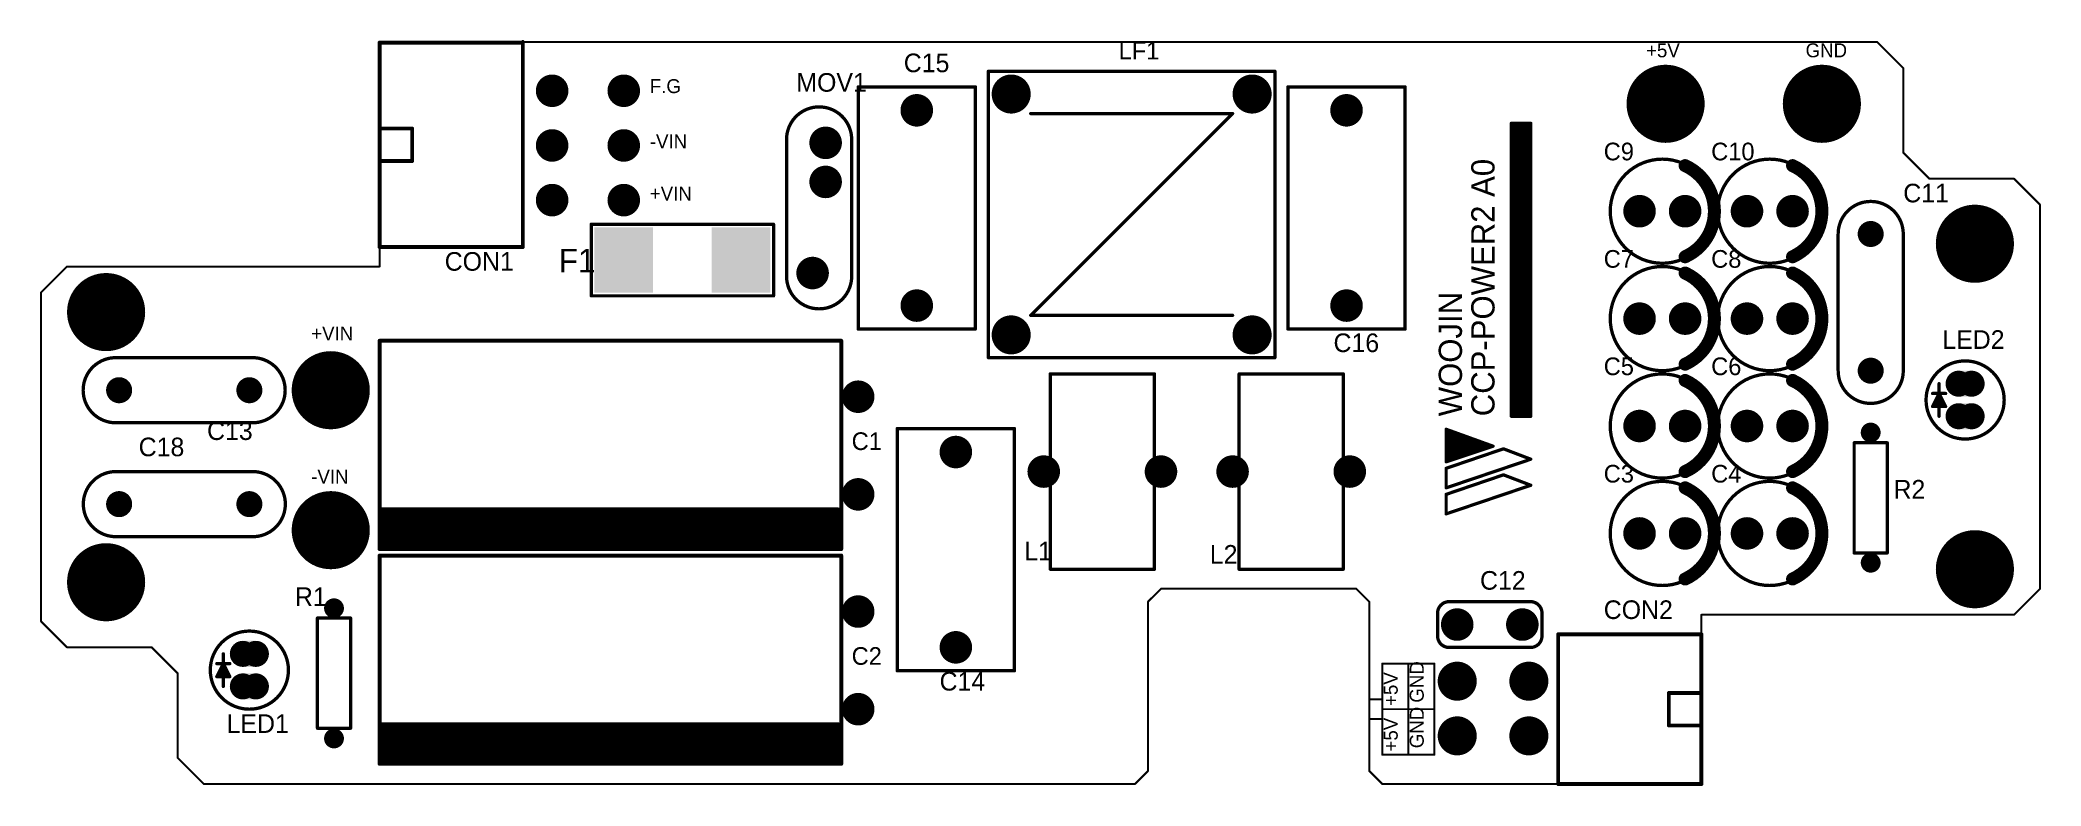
# Model space of a CAD drawing. Extents: x 0 to 154, y 0 to 57.
import ezdxf
from ezdxf.enums import TextEntityAlignment as Align

# ---------------------------------------------------------------- set-up
doc = ezdxf.new("R2010")
doc.units = 0
doc.header["$MEASUREMENT"] = 0
for name, color, linetype in [('2DLINES_1', 2, 'Continuous'), ('BOARD_OUTLINE', 1, 'Continuous'), ('COMP_OUTLINE_TOP', 4, 'Continuous'), ('PADLAYER_BOTTOM', 6, 'Continuous'), ('PADLAYER_TOP', 5, 'Continuous'), ('TEXT_1', 3, 'Continuous'), ('TOOL_TOP', 7, 'Continuous')]:
    doc.layers.add(name, color=color, linetype=linetype)

msp = doc.modelspace()

# ---------------------------------------------------------------- texts
at = {"layer": 'TEXT_1'}
for s, height, p in [('LF1', 1.357151, (82.75, 55.25)), ('+5V', 1.071435, (123.25, 55.5)), ('GND', 1.071435, (135.5, 55.5)), ('F.G', 1.071435, (46.75, 52.75)), ('-VIN', 1.071435, (46.75, 48.5)), ('C9', 1.357151, (120, 47.5)), ('C10', 1.357151, (128.25, 47.5)), ('+VIN', 1.071435, (46.75, 44.5)), ('C7', 1.357151, (120, 39.25)), ('C8', 1.357151, (128.25, 39.25)), ('+VIN', 1.071435, (20.75, 33.75)), ('C5', 1.357151, (120, 31)), ('C6', 1.357151, (128.25, 31)), ('C18', 1.42858, (7.5, 24.75)), ('-VIN', 1.071435, (20.75, 22.75)), ('C3', 1.357151, (120, 22.75)), ('C4', 1.357151, (128.25, 22.75)), ('L1', 1.42858, (75.5, 16.75)), ('L2', 1.42858, (89.75, 16.5))]:
    msp.add_text(s, height=height, dxfattribs=at).set_placement(p, align=Align.BOTTOM_LEFT)
for s, height, rotation, p in [('C15', 1.42858, 359.999982, (66.25, 54.25)), ('MOV1', 1.42858, 359.999983, (58, 52.75)), ('CCP-POWER2 A0', 1.785725, 89.999982, (112.15, 28.25)), ('C11', 1.42858, 359.999982, (143, 44.25)), ('CON1', 1.42858, 359.999982, (31, 39)), ('F1', 1.814296, 0.000039, (39.75, 38.75)), ('WOOJIN', 1.785725, 89.999982, (109.65, 28.25)), ('C16', 1.42858, 359.999982, (99.25, 32.75)), ('LED2', 1.42858, 359.999983, (146, 33)), ('C13', 1.42858, 0.000039, (12.75, 26)), ('C1', 1.357151, 359.999983, (62.25, 25.25)), ('R2', 1.42858, 359.999982, (142.25, 21.5)), ('C12', 1.42858, 0.000039, (110.5, 14.5)), ('R1', 1.42858, 359.999983, (19.5, 13.25)), ('CON2', 1.42858, 359.999983, (120, 12.25)), ('C2', 1.357151, 359.999983, (62.25, 8.75)), ('GND', 1.071435, 89.999982, (106.5, 6.25)), ('C14', 1.42858, 359.999982, (69, 6.75)), ('+5V', 1.071435, 89.999982, (104.5, 6)), ('LED1', 1.42858, 359.999983, (14.25, 3.5)), ('+5V', 1.071435, 89.999982, (104.5, 2.5)), ('GND', 1.071435, 89.999982, (106.5, 2.75))]:
    msp.add_text(s, height=height, rotation=rotation, dxfattribs=at).set_placement(p, align=Align.BOTTOM_LEFT)

# ---------------------------------------------------------------- linework, layer by layer
at = {"layer": '2DLINES_1'}
for points, const_width in [([(114.4, 50.75), (112.9, 50.75)], 0.25), ([(112.9, 50.75), (112.9, 28.25)], 0.25), ([(112.95, 28.45), (112.95, 50.65)], 0.25), ([(112.95, 50.65), (114.35, 50.65)], 0.25), ([(114.35, 50.65), (114.35, 28.45)], 0.25), ([(114.4, 28.25), (114.4, 50.75)], 0.25), ([(113.15, 28.5), (113.15, 50.5)], 0.25), ([(113.15, 50.5), (114.15, 50.5)], 0.25), ([(113.25, 28.65), (113.25, 50.45)], 0.25), ([(113.25, 50.45), (114.05, 50.45)], 0.25), ([(113.4, 28.75), (113.4, 50.25)], 0.25), ([(113.4, 50.25), (113.9, 50.25)], 0.25), ([(113.45, 28.85), (113.45, 50.15)], 0.25), ([(113.45, 50.15), (113.85, 50.15)], 0.25), ([(113.55, 50.05), (113.55, 28.95)], 0.25), ([(113.75, 50.05), (113.55, 50.05)], 0.25), ([(113.75, 28.95), (113.75, 50.05)], 0.25), ([(113.85, 50.15), (113.85, 28.85)], 0.25), ([(113.9, 50.25), (113.9, 28.75)], 0.25), ([(114.05, 50.45), (114.05, 28.65)], 0.25), ([(114.15, 50.5), (114.15, 28.5)], 0.25), ([(145.75, 30.75), (145.75, 28.25)], 0.254), ([(145.25, 29), (145.75, 30)], 0.254), ([(146.25, 30), (145.25, 30)], 0.254), ([(145.5, 29), (145.75, 29.75)], 0.254), ([(145.75, 30), (146.25, 29)], 0.254), ([(145.75, 29.75), (146, 29)], 0.254), ([(112.9, 28.25), (114.4, 28.25)], 0.25), ([(114.35, 28.45), (112.95, 28.45)], 0.25), ([(114.15, 28.5), (113.15, 28.5)], 0.25), ([(114.05, 28.65), (113.25, 28.65)], 0.25), ([(113.9, 28.75), (113.4, 28.75)], 0.25), ([(113.85, 28.85), (113.45, 28.85)], 0.25), ([(113.55, 28.95), (113.75, 28.95)], 0.25), ([(146.25, 29), (145.25, 29)], 0.254), ([(146, 29), (145.5, 29)], 0.254), ([(111.5, 25.95), (107.9, 27.25)], 0.25), ([(107.9, 27.25), (107.9, 24.75)], 0.25), ([(107.9, 24.75), (107.9, 27.25)], 0.25), ([(108.05, 24.9), (108.05, 27.1)], 0.25), ([(108.25, 24.9), (108.25, 27.1)], 0.25), ([(108.45, 25), (108.45, 27)], 0.25), ([(108.65, 25.1), (108.65, 26.9)], 0.25), ([(108.85, 25.1), (108.85, 26.9)], 0.25), ([(109.05, 25.2), (109.05, 26.8)], 0.25), ([(109.25, 25.3), (109.25, 26.7)], 0.25), ([(109.45, 25.4), (109.45, 26.6)], 0.25), ([(109.65, 25.4), (109.65, 26.5)], 0.25), ([(109.85, 25.5), (109.85, 26.4)], 0.25), ([(110.05, 25.5), (110.05, 26.4)], 0.25), ([(110.25, 25.6), (110.25, 26.3)], 0.25), ([(110.45, 25.6), (110.45, 26.3)], 0.25), ([(110.65, 25.7), (110.65, 26.2)], 0.25), ([(110.85, 25.8), (110.85, 26.1)], 0.25), ([(111.05, 25.8), (111.05, 26.1)], 0.25), ([(107.9, 24.75), (111.5, 25.95)], 0.25), ([(107.9, 24.75), (111.5, 25.95)], 0.25), ([(107.9, 24.25), (112.3, 25.75)], 0.25), ([(107.9, 22.75), (114.4, 24.95)], 0.25), ([(114.4, 24.95), (112.3, 25.75)], 0.25), ([(107.9, 22.75), (107.9, 24.25)], 0.25), ([(107.9, 22.25), (112.3, 23.75)], 0.25), ([(107.9, 20.75), (114.4, 22.95)], 0.25), ([(114.4, 22.95), (112.3, 23.75)], 0.25), ([(107.9, 20.75), (107.9, 22.25)], 0.25), ([(13.5, 8.25), (14, 9.25)], 0.254), ([(14.5, 9.25), (13.5, 9.25)], 0.254), ([(14, 10), (14, 7.5)], 0.254), ([(14, 9.25), (14.5, 8.25)], 0.254), ([(105, 9.25), (103, 9.25)], 0.15), ([(103, 9.25), (103, 5.75)], 0.15), ([(105, 5.75), (105, 9.25)], 0.15), ([(107, 9.25), (105, 9.25)], 0.15), ([(105, 9.25), (105, 5.75)], 0.15), ([(107, 5.75), (107, 9.25)], 0.15), ([(14.5, 8.25), (13.5, 8.25)], 0.254), ([(13.75, 8.25), (14, 9)], 0.254), ([(14.25, 8.25), (13.75, 8.25)], 0.254), ([(14, 9), (14.25, 8.25)], 0.254), ([(103, 6.5), (102, 6.5)], 0.15), ([(102, 6.5), (102, 5)], 0.15), ([(103, 5), (103, 6.5)], 0.15), ([(102, 5), (103, 5)], 0.15), ([(105, 5.75), (103, 5.75)], 0.15), ([(103, 5.75), (103, 2.25)], 0.15), ([(103, 5.75), (105, 5.75)], 0.15), ([(105, 2.25), (105, 5.75)], 0.15), ([(107, 5.75), (105, 5.75)], 0.15), ([(105, 5.75), (105, 2.25)], 0.15), ([(105, 5.75), (107, 5.75)], 0.15), ([(107, 2.25), (107, 5.75)], 0.15), ([(103, 2.25), (105, 2.25)], 0.15), ([(105, 2.25), (107, 2.25)], 0.15)]:
    msp.add_lwpolyline(points, dxfattribs=dict(at, const_width=const_width))
for points, const_width in [([(112.8375, 50.75, 1), (112.9625, 50.75, 1)], 0.125), ([(112.8375, 50.75, 1), (112.9625, 50.75, 1)], 0.125), ([(112.8875, 50.65, 1), (113.0125, 50.65, 1)], 0.125), ([(112.8875, 50.65, 1), (113.0125, 50.65, 1)], 0.125), ([(114.2875, 50.65, 1), (114.4125, 50.65, 1)], 0.125), ([(114.2875, 50.65, 1), (114.4125, 50.65, 1)], 0.125), ([(114.3375, 50.75, 1), (114.4625, 50.75, 1)], 0.125), ([(114.3375, 50.75, 1), (114.4625, 50.75, 1)], 0.125), ([(113.0875, 50.5, 1), (113.2125, 50.5, 1)], 0.125), ([(113.0875, 50.5, 1), (113.2125, 50.5, 1)], 0.125), ([(113.1875, 50.45, 1), (113.3125, 50.45, 1)], 0.125), ([(113.1875, 50.45, 1), (113.3125, 50.45, 1)], 0.125), ([(113.3375, 50.25, 1), (113.4625, 50.25, 1)], 0.125), ([(113.3375, 50.25, 1), (113.4625, 50.25, 1)], 0.125), ([(113.3875, 50.15, 1), (113.5125, 50.15, 1)], 0.125), ([(113.3875, 50.15, 1), (113.5125, 50.15, 1)], 0.125), ([(113.4875, 50.05, 1), (113.6125, 50.05, 1)], 0.125), ([(113.4875, 50.05, 1), (113.6125, 50.05, 1)], 0.125), ([(113.6875, 50.05, 1), (113.8125, 50.05, 1)], 0.125), ([(113.6875, 50.05, 1), (113.8125, 50.05, 1)], 0.125), ([(113.7875, 50.15, 1), (113.9125, 50.15, 1)], 0.125), ([(113.7875, 50.15, 1), (113.9125, 50.15, 1)], 0.125), ([(113.8375, 50.25, 1), (113.9625, 50.25, 1)], 0.125), ([(113.8375, 50.25, 1), (113.9625, 50.25, 1)], 0.125), ([(113.9875, 50.45, 1), (114.1125, 50.45, 1)], 0.125), ([(113.9875, 50.45, 1), (114.1125, 50.45, 1)], 0.125), ([(114.0875, 50.5, 1), (114.2125, 50.5, 1)], 0.125), ([(114.0875, 50.5, 1), (114.2125, 50.5, 1)], 0.125), ([(126, 47.5, 1), (126.5, 47.5, 1)], 0.5), ([(134.25, 47.5, 1), (134.75, 47.5, 1)], 0.5), ([(128.25, 44, 1), (128.75, 44, 1)], 0.5), ([(128.25, 44, 1), (128.75, 44, 1)], 0.5), ([(136.5, 44, 1), (137, 44, 1)], 0.5), ([(136.5, 44, 1), (137, 44, 1)], 0.5), ([(126, 40.5, 1), (126.5, 40.5, 1)], 0.5), ([(134.25, 40.5, 1), (134.75, 40.5, 1)], 0.5), ([(126, 39.25, 1), (126.5, 39.25, 1)], 0.5), ([(134.25, 39.25, 1), (134.75, 39.25, 1)], 0.5), ([(128.25, 35.75, 1), (128.75, 35.75, 1)], 0.5), ([(128.25, 35.75, 1), (128.75, 35.75, 1)], 0.5), ([(136.5, 35.75, 1), (137, 35.75, 1)], 0.5), ([(136.5, 35.75, 1), (137, 35.75, 1)], 0.5), ([(126, 32.25, 1), (126.5, 32.25, 1)], 0.5), ([(134.25, 32.25, 1), (134.75, 32.25, 1)], 0.5), ([(126, 31, 1), (126.5, 31, 1)], 0.5), ([(134.25, 31, 1), (134.75, 31, 1)], 0.5), ([(145.6865, 30.75, 1), (145.8135, 30.75, 1)], 0.127), ([(145.1865, 30, 1), (145.3135, 30, 1)], 0.127), ([(145.6865, 30, 1), (145.8135, 30, 1)], 0.127), ([(145.6865, 30, 1), (145.8135, 30, 1)], 0.127), ([(145.6865, 29.75, 1), (145.8135, 29.75, 1)], 0.127), ([(145.6865, 29.75, 1), (145.8135, 29.75, 1)], 0.127), ([(146.1865, 30, 1), (146.3135, 30, 1)], 0.127), ([(112.8375, 28.25, 1), (112.9625, 28.25, 1)], 0.125), ([(112.8375, 28.25, 1), (112.9625, 28.25, 1)], 0.125), ([(112.8875, 28.45, 1), (113.0125, 28.45, 1)], 0.125), ([(112.8875, 28.45, 1), (113.0125, 28.45, 1)], 0.125), ([(113.0875, 28.5, 1), (113.2125, 28.5, 1)], 0.125), ([(113.0875, 28.5, 1), (113.2125, 28.5, 1)], 0.125), ([(113.1875, 28.65, 1), (113.3125, 28.65, 1)], 0.125), ([(113.1875, 28.65, 1), (113.3125, 28.65, 1)], 0.125), ([(113.3375, 28.75, 1), (113.4625, 28.75, 1)], 0.125), ([(113.3375, 28.75, 1), (113.4625, 28.75, 1)], 0.125), ([(113.3875, 28.85, 1), (113.5125, 28.85, 1)], 0.125), ([(113.3875, 28.85, 1), (113.5125, 28.85, 1)], 0.125), ([(113.4875, 28.95, 1), (113.6125, 28.95, 1)], 0.125), ([(113.4875, 28.95, 1), (113.6125, 28.95, 1)], 0.125), ([(113.6875, 28.95, 1), (113.8125, 28.95, 1)], 0.125), ([(113.6875, 28.95, 1), (113.8125, 28.95, 1)], 0.125), ([(113.7875, 28.85, 1), (113.9125, 28.85, 1)], 0.125), ([(113.7875, 28.85, 1), (113.9125, 28.85, 1)], 0.125), ([(113.8375, 28.75, 1), (113.9625, 28.75, 1)], 0.125), ([(113.8375, 28.75, 1), (113.9625, 28.75, 1)], 0.125), ([(113.9875, 28.65, 1), (114.1125, 28.65, 1)], 0.125), ([(113.9875, 28.65, 1), (114.1125, 28.65, 1)], 0.125), ([(114.0875, 28.5, 1), (114.2125, 28.5, 1)], 0.125), ([(114.0875, 28.5, 1), (114.2125, 28.5, 1)], 0.125), ([(114.2875, 28.45, 1), (114.4125, 28.45, 1)], 0.125), ([(114.2875, 28.45, 1), (114.4125, 28.45, 1)], 0.125), ([(114.3375, 28.25, 1), (114.4625, 28.25, 1)], 0.125), ([(114.3375, 28.25, 1), (114.4625, 28.25, 1)], 0.125), ([(128.25, 27.5, 1), (128.75, 27.5, 1)], 0.5), ([(128.25, 27.5, 1), (128.75, 27.5, 1)], 0.5), ([(136.5, 27.5, 1), (137, 27.5, 1)], 0.5), ([(136.5, 27.5, 1), (137, 27.5, 1)], 0.5), ([(145.1865, 29, 1), (145.3135, 29, 1)], 0.127), ([(145.1865, 29, 1), (145.3135, 29, 1)], 0.127), ([(145.4365, 29, 1), (145.5635, 29, 1)], 0.127), ([(145.4365, 29, 1), (145.5635, 29, 1)], 0.127), ([(145.6865, 28.25, 1), (145.8135, 28.25, 1)], 0.127), ([(145.9365, 29, 1), (146.0635, 29, 1)], 0.127), ([(145.9365, 29, 1), (146.0635, 29, 1)], 0.127), ([(146.1865, 29, 1), (146.3135, 29, 1)], 0.127), ([(146.1865, 29, 1), (146.3135, 29, 1)], 0.127), ([(107.8375, 27.25, 1), (107.9625, 27.25, 1)], 0.125), ([(107.8375, 27.25, 1), (107.9625, 27.25, 1)], 0.125), ([(107.8375, 27.25, 1), (107.9625, 27.25, 1)], 0.125), ([(107.9875, 27.1, 1), (108.1125, 27.1, 1)], 0.125), ([(108.1875, 27.1, 1), (108.3125, 27.1, 1)], 0.125), ([(108.3875, 27, 1), (108.5125, 27, 1)], 0.125), ([(108.5875, 26.9, 1), (108.7125, 26.9, 1)], 0.125), ([(108.7875, 26.9, 1), (108.9125, 26.9, 1)], 0.125), ([(108.9875, 26.8, 1), (109.1125, 26.8, 1)], 0.125), ([(109.1875, 26.7, 1), (109.3125, 26.7, 1)], 0.125), ([(109.3875, 26.6, 1), (109.5125, 26.6, 1)], 0.125), ([(109.5875, 26.5, 1), (109.7125, 26.5, 1)], 0.125), ([(109.7875, 26.4, 1), (109.9125, 26.4, 1)], 0.125), ([(109.9875, 26.4, 1), (110.1125, 26.4, 1)], 0.125), ([(110.1875, 26.3, 1), (110.3125, 26.3, 1)], 0.125), ([(110.3875, 26.3, 1), (110.5125, 26.3, 1)], 0.125), ([(110.5875, 26.2, 1), (110.7125, 26.2, 1)], 0.125), ([(110.7875, 26.1, 1), (110.9125, 26.1, 1)], 0.125), ([(110.9875, 26.1, 1), (111.1125, 26.1, 1)], 0.125), ([(107.8375, 24.75, 1), (107.9625, 24.75, 1)], 0.125), ([(107.8375, 24.75, 1), (107.9625, 24.75, 1)], 0.125), ([(107.8375, 24.75, 1), (107.9625, 24.75, 1)], 0.125), ([(107.8375, 24.75, 1), (107.9625, 24.75, 1)], 0.125), ([(107.9875, 24.9, 1), (108.1125, 24.9, 1)], 0.125), ([(108.1875, 24.9, 1), (108.3125, 24.9, 1)], 0.125), ([(108.3875, 25, 1), (108.5125, 25, 1)], 0.125), ([(108.5875, 25.1, 1), (108.7125, 25.1, 1)], 0.125), ([(108.7875, 25.1, 1), (108.9125, 25.1, 1)], 0.125), ([(108.9875, 25.2, 1), (109.1125, 25.2, 1)], 0.125), ([(109.1875, 25.3, 1), (109.3125, 25.3, 1)], 0.125), ([(109.3875, 25.4, 1), (109.5125, 25.4, 1)], 0.125), ([(109.5875, 25.4, 1), (109.7125, 25.4, 1)], 0.125), ([(109.7875, 25.5, 1), (109.9125, 25.5, 1)], 0.125), ([(109.9875, 25.5, 1), (110.1125, 25.5, 1)], 0.125), ([(110.1875, 25.6, 1), (110.3125, 25.6, 1)], 0.125), ([(110.3875, 25.6, 1), (110.5125, 25.6, 1)], 0.125), ([(110.5875, 25.7, 1), (110.7125, 25.7, 1)], 0.125), ([(110.7875, 25.8, 1), (110.9125, 25.8, 1)], 0.125), ([(110.9875, 25.8, 1), (111.1125, 25.8, 1)], 0.125), ([(111.4375, 25.95, 1), (111.5625, 25.95, 1)], 0.125), ([(111.4375, 25.95, 1), (111.5625, 25.95, 1)], 0.125), ([(111.4375, 25.95, 1), (111.5625, 25.95, 1)], 0.125), ([(112.2375, 25.75, 1), (112.3625, 25.75, 1)], 0.125), ([(112.2375, 25.75, 1), (112.3625, 25.75, 1)], 0.125), ([(114.3375, 24.95, 1), (114.4625, 24.95, 1)], 0.125), ([(114.3375, 24.95, 1), (114.4625, 24.95, 1)], 0.125), ([(107.8375, 24.25, 1), (107.9625, 24.25, 1)], 0.125), ([(107.8375, 24.25, 1), (107.9625, 24.25, 1)], 0.125), ([(112.2375, 23.75, 1), (112.3625, 23.75, 1)], 0.125), ([(112.2375, 23.75, 1), (112.3625, 23.75, 1)], 0.125), ([(114.3375, 22.95, 1), (114.4625, 22.95, 1)], 0.125), ([(114.3375, 22.95, 1), (114.4625, 22.95, 1)], 0.125), ([(126, 24, 1), (126.5, 24, 1)], 0.5), ([(126, 22.75, 1), (126.5, 22.75, 1)], 0.5), ([(134.25, 24, 1), (134.75, 24, 1)], 0.5), ([(134.25, 22.75, 1), (134.75, 22.75, 1)], 0.5), ([(107.8375, 22.75, 1), (107.9625, 22.75, 1)], 0.125), ([(107.8375, 22.75, 1), (107.9625, 22.75, 1)], 0.125), ([(107.8375, 22.25, 1), (107.9625, 22.25, 1)], 0.125), ([(107.8375, 22.25, 1), (107.9625, 22.25, 1)], 0.125), ([(107.8375, 20.75, 1), (107.9625, 20.75, 1)], 0.125), ([(107.8375, 20.75, 1), (107.9625, 20.75, 1)], 0.125), ([(128.25, 19.25, 1), (128.75, 19.25, 1)], 0.5), ([(128.25, 19.25, 1), (128.75, 19.25, 1)], 0.5), ([(136.5, 19.25, 1), (137, 19.25, 1)], 0.5), ([(136.5, 19.25, 1), (137, 19.25, 1)], 0.5), ([(126, 15.75, 1), (126.5, 15.75, 1)], 0.5), ([(134.25, 15.75, 1), (134.75, 15.75, 1)], 0.5), ([(13.4365, 9.25, 1), (13.5635, 9.25, 1)], 0.127), ([(13.9365, 10, 1), (14.0635, 10, 1)], 0.127), ([(13.9365, 9.25, 1), (14.0635, 9.25, 1)], 0.127), ([(13.9365, 9.25, 1), (14.0635, 9.25, 1)], 0.127), ([(14.4365, 9.25, 1), (14.5635, 9.25, 1)], 0.127), ([(102.9625, 9.25, 1), (103.0375, 9.25, 1)], 0.075), ([(102.9625, 9.25, 1), (103.0375, 9.25, 1)], 0.075), ([(104.9625, 9.25, 1), (105.0375, 9.25, 1)], 0.075), ([(104.9625, 9.25, 1), (105.0375, 9.25, 1)], 0.075), ([(104.9625, 9.25, 1), (105.0375, 9.25, 1)], 0.075), ([(104.9625, 9.25, 1), (105.0375, 9.25, 1)], 0.075), ([(106.9625, 9.25, 1), (107.0375, 9.25, 1)], 0.075), ([(106.9625, 9.25, 1), (107.0375, 9.25, 1)], 0.075), ([(13.4365, 8.25, 1), (13.5635, 8.25, 1)], 0.127), ([(13.4365, 8.25, 1), (13.5635, 8.25, 1)], 0.127), ([(13.6865, 8.25, 1), (13.8135, 8.25, 1)], 0.127), ([(13.6865, 8.25, 1), (13.8135, 8.25, 1)], 0.127), ([(13.9365, 9, 1), (14.0635, 9, 1)], 0.127), ([(13.9365, 9, 1), (14.0635, 9, 1)], 0.127), ([(14.1865, 8.25, 1), (14.3135, 8.25, 1)], 0.127), ([(14.1865, 8.25, 1), (14.3135, 8.25, 1)], 0.127), ([(14.4365, 8.25, 1), (14.5635, 8.25, 1)], 0.127), ([(14.4365, 8.25, 1), (14.5635, 8.25, 1)], 0.127), ([(13.9365, 7.5, 1), (14.0635, 7.5, 1)], 0.127), ([(101.9625, 6.5, 1), (102.0375, 6.5, 1)], 0.075), ([(101.9625, 6.5, 1), (102.0375, 6.5, 1)], 0.075), ([(102.9625, 6.5, 1), (103.0375, 6.5, 1)], 0.075), ([(102.9625, 6.5, 1), (103.0375, 6.5, 1)], 0.075), ([(101.9625, 5, 1), (102.0375, 5, 1)], 0.075), ([(101.9625, 5, 1), (102.0375, 5, 1)], 0.075), ([(102.9625, 5.75, 1), (103.0375, 5.75, 1)], 0.075), ([(102.9625, 5.75, 1), (103.0375, 5.75, 1)], 0.075), ([(102.9625, 5.75, 1), (103.0375, 5.75, 1)], 0.075), ([(102.9625, 5.75, 1), (103.0375, 5.75, 1)], 0.075), ([(102.9625, 5, 1), (103.0375, 5, 1)], 0.075), ([(102.9625, 5, 1), (103.0375, 5, 1)], 0.075), ([(104.9625, 5.75, 1), (105.0375, 5.75, 1)], 0.075), ([(104.9625, 5.75, 1), (105.0375, 5.75, 1)], 0.075), ([(104.9625, 5.75, 1), (105.0375, 5.75, 1)], 0.075), ([(104.9625, 5.75, 1), (105.0375, 5.75, 1)], 0.075), ([(104.9625, 5.75, 1), (105.0375, 5.75, 1)], 0.075), ([(104.9625, 5.75, 1), (105.0375, 5.75, 1)], 0.075), ([(104.9625, 5.75, 1), (105.0375, 5.75, 1)], 0.075), ([(104.9625, 5.75, 1), (105.0375, 5.75, 1)], 0.075), ([(106.9625, 5.75, 1), (107.0375, 5.75, 1)], 0.075), ([(106.9625, 5.75, 1), (107.0375, 5.75, 1)], 0.075), ([(106.9625, 5.75, 1), (107.0375, 5.75, 1)], 0.075), ([(106.9625, 5.75, 1), (107.0375, 5.75, 1)], 0.075), ([(102.9625, 2.25, 1), (103.0375, 2.25, 1)], 0.075), ([(102.9625, 2.25, 1), (103.0375, 2.25, 1)], 0.075), ([(104.9625, 2.25, 1), (105.0375, 2.25, 1)], 0.075), ([(104.9625, 2.25, 1), (105.0375, 2.25, 1)], 0.075), ([(104.9625, 2.25, 1), (105.0375, 2.25, 1)], 0.075), ([(104.9625, 2.25, 1), (105.0375, 2.25, 1)], 0.075), ([(106.9625, 2.25, 1), (107.0375, 2.25, 1)], 0.075), ([(106.9625, 2.25, 1), (107.0375, 2.25, 1)], 0.075)]:
    msp.add_lwpolyline(points, format="xyb", close=True, dxfattribs=dict(at, const_width=const_width))
at = {"layer": '2DLINES_1', "const_width": 1}
for points in [[(126.25, 47.5, -0.293702), (128.5, 44, -0.293702)], [(134.5, 47.5, -0.293702), (136.75, 44, -0.293702)], [(128.5, 44, -0.293702), (126.25, 40.5)], [(136.75, 44, -0.293702), (134.5, 40.5)], [(126.25, 39.25, -0.293702), (128.5, 35.75, -0.293702)], [(134.5, 39.25, -0.293702), (136.75, 35.75, -0.293702)], [(128.5, 35.75, -0.293702), (126.25, 32.25)], [(136.75, 35.75, -0.293702), (134.5, 32.25)], [(126.25, 31, -0.293702), (128.5, 27.5, -0.293702)], [(134.5, 31, -0.293702), (136.75, 27.5, -0.293702)], [(128.5, 27.5, -0.293702), (126.25, 24)], [(136.75, 27.5, -0.293702), (134.5, 24)], [(126.25, 22.75, -0.293702), (128.5, 19.25, -0.293702)], [(134.5, 22.75, -0.293702), (136.75, 19.25, -0.293702)], [(128.5, 19.25, -0.293702), (126.25, 15.75)], [(136.75, 19.25, -0.293702), (134.5, 15.75)]]:
    msp.add_lwpolyline(points, format="xyb", dxfattribs=at)
at = {"layer": 'BOARD_OUTLINE', "const_width": 0.15}
for points in [[(141, 57), (26, 57)], [(26, 57), (26, 39.75)], [(143, 55), (141, 57)], [(143, 48.5), (143, 55)], [(145, 46.5), (143, 48.5)], [(151.5, 46.5), (145, 46.5)], [(153.5, 44.5), (151.5, 46.5)], [(153.5, 15), (153.5, 44.5)], [(2, 39.75), (0, 37.75)], [(26, 39.75), (2, 39.75)], [(0, 37.75), (0, 12.5)], [(85, 14), (86, 15)], [(85, 1), (85, 14)], [(86, 15), (101, 15)], [(101, 15), (102, 14)], [(102, 14), (102, 1)], [(151.5, 13), (153.5, 15)], [(0, 12.5), (2, 10.5)], [(127.5, 0), (127.5, 13)], [(127.5, 13), (151.5, 13)], [(2, 10.5), (8.5, 10.5)], [(8.5, 10.5), (10.5, 8.5)], [(10.5, 8.5), (10.5, 2)], [(10.5, 2), (12.5, 0)], [(12.5, 0), (84, 0)], [(84, 0), (85, 1)], [(102, 1), (103, 0)], [(103, 0), (127.5, 0)]]:
    msp.add_lwpolyline(points, dxfattribs=at)
at = {"layer": 'BOARD_OUTLINE', "const_width": 0.075}
for points in [[(25.9625, 57, 1), (26.0375, 57, 1)], [(25.9625, 57, 1), (26.0375, 57, 1)], [(140.9625, 57, 1), (141.0375, 57, 1)], [(140.9625, 57, 1), (141.0375, 57, 1)], [(142.9625, 55, 1), (143.0375, 55, 1)], [(142.9625, 55, 1), (143.0375, 55, 1)], [(142.9625, 48.5, 1), (143.0375, 48.5, 1)], [(142.9625, 48.5, 1), (143.0375, 48.5, 1)], [(144.9625, 46.5, 1), (145.0375, 46.5, 1)], [(144.9625, 46.5, 1), (145.0375, 46.5, 1)], [(151.4625, 46.5, 1), (151.5375, 46.5, 1)], [(151.4625, 46.5, 1), (151.5375, 46.5, 1)], [(153.4625, 44.5, 1), (153.5375, 44.5, 1)], [(153.4625, 44.5, 1), (153.5375, 44.5, 1)], [(1.9625, 39.75, 1), (2.0375, 39.75, 1)], [(1.9625, 39.75, 1), (2.0375, 39.75, 1)], [(25.9625, 39.75, 1), (26.0375, 39.75, 1)], [(25.9625, 39.75, 1), (26.0375, 39.75, 1)], [(-0.0375, 37.75, 1), (0.0375, 37.75, 1)], [(-0.0375, 37.75, 1), (0.0375, 37.75, 1)], [(84.9625, 14, 1), (85.0375, 14, 1)], [(84.9625, 14, 1), (85.0375, 14, 1)], [(85.9625, 15, 1), (86.0375, 15, 1)], [(85.9625, 15, 1), (86.0375, 15, 1)], [(100.9625, 15, 1), (101.0375, 15, 1)], [(100.9625, 15, 1), (101.0375, 15, 1)], [(101.9625, 14, 1), (102.0375, 14, 1)], [(101.9625, 14, 1), (102.0375, 14, 1)], [(153.4625, 15, 1), (153.5375, 15, 1)], [(153.4625, 15, 1), (153.5375, 15, 1)], [(-0.0375, 12.5, 1), (0.0375, 12.5, 1)], [(-0.0375, 12.5, 1), (0.0375, 12.5, 1)], [(127.4625, 13, 1), (127.5375, 13, 1)], [(127.4625, 13, 1), (127.5375, 13, 1)], [(151.4625, 13, 1), (151.5375, 13, 1)], [(151.4625, 13, 1), (151.5375, 13, 1)], [(1.9625, 10.5, 1), (2.0375, 10.5, 1)], [(1.9625, 10.5, 1), (2.0375, 10.5, 1)], [(8.4625, 10.5, 1), (8.5375, 10.5, 1)], [(8.4625, 10.5, 1), (8.5375, 10.5, 1)], [(10.4625, 8.5, 1), (10.5375, 8.5, 1)], [(10.4625, 8.5, 1), (10.5375, 8.5, 1)], [(10.4625, 2, 1), (10.5375, 2, 1)], [(10.4625, 2, 1), (10.5375, 2, 1)], [(12.4625, 0, 1), (12.5375, 0, 1)], [(12.4625, 0, 1), (12.5375, 0, 1)], [(83.9625, 0, 1), (84.0375, 0, 1)], [(83.9625, 0, 1), (84.0375, 0, 1)], [(84.9625, 1, 1), (85.0375, 1, 1)], [(84.9625, 1, 1), (85.0375, 1, 1)], [(101.9625, 1, 1), (102.0375, 1, 1)], [(101.9625, 1, 1), (102.0375, 1, 1)], [(102.9625, 0, 1), (103.0375, 0, 1)], [(102.9625, 0, 1), (103.0375, 0, 1)], [(127.4625, 0, 1), (127.5375, 0, 1)], [(127.4625, 0, 1), (127.5375, 0, 1)]]:
    msp.add_lwpolyline(points, format="xyb", close=True, dxfattribs=at)
at = {"layer": 'COMP_OUTLINE_TOP'}
for points, const_width in [([(37, 56.95), (26, 56.95)], 0.3), ([(26, 56.95), (26, 41.25)], 0.3), ([(37, 41.25), (37, 57)], 0.3), ([(94.75, 54.75), (72.75, 54.75)], 0.254), ([(72.75, 54.75), (72.75, 32.75)], 0.254), ([(94.75, 32.75), (94.75, 54.75)], 0.254), ([(62.75, 53.55), (71.75, 53.55)], 0.254), ([(62.75, 34.95), (62.75, 53.55)], 0.254), ([(71.75, 53.55), (71.75, 34.95)], 0.254), ([(95.75, 53.55), (104.75, 53.55)], 0.254), ([(95.75, 34.95), (95.75, 53.55)], 0.254), ([(104.75, 53.55), (104.75, 34.95)], 0.254), ([(76, 51.5), (91.5, 51.5)], 0.254), ([(91.5, 51.5), (76, 36)], 0.254), ([(26, 47.85), (26, 50.35)], 0.3), ([(26, 50.35), (28.5, 50.35)], 0.3), ([(28.5, 50.35), (28.5, 47.85)], 0.3), ([(62.25, 49.5), (62.25, 39)], 0.254), ([(28.5, 47.85), (26, 47.85)], 0.3), ([(42.25, 37.5), (42.25, 43)], 0.254), ([(42.25, 43), (56.25, 43)], 0.254), ([(56.25, 43), (56.25, 37.5)], 0.254), ([(138, 31.75), (138, 42.25)], 0.254), ([(26, 41.25), (37, 41.25)], 0.3), ([(56.25, 37.5), (42.25, 37.5)], 0.254), ([(76, 36), (91.5, 36)], 0.254), ([(61.45, 34.05), (26, 34.05001)], 0.3), ([(26, 34.05001), (26, 18.05001)], 0.3), ([(61.45, 18.05), (61.45, 34.05)], 0.3), ([(71.75, 34.95), (62.75, 34.95)], 0.254), ([(104.75, 34.95), (95.75, 34.95)], 0.254), ([(5.75, 32.75), (16.25, 32.75)], 0.254), ([(72.75, 32.75), (94.75, 32.75)], 0.254), ([(77.5, 31.5), (85.5, 31.5)], 0.254), ([(77.5, 16.5), (77.5, 31.5)], 0.254), ([(85.5, 31.5), (85.5, 16.5)], 0.254), ([(92, 31.5), (100, 31.5)], 0.254), ([(92, 16.5), (92, 31.5)], 0.254), ([(100, 31.5), (100, 16.5)], 0.254), ([(65.75, 27.3), (74.75, 27.3)], 0.254), ([(65.75, 8.7), (65.75, 27.3)], 0.254), ([(74.75, 27.3), (74.75, 8.7)], 0.254), ([(139.23, 26.21), (141.77, 26.21)], 0.254), ([(139.23, 17.75), (139.23, 26.21)], 0.254), ([(141.77, 26.21), (141.77, 17.75)], 0.254), ([(26.25, 18.45001), (26.25, 20.85001)], 0.8), ([(26.25, 20.85001), (61.15, 20.85)], 0.8), ([(27, 19.65001), (60.15, 19.65)], 2), ([(61.15, 20.85), (61.15, 18.45)], 0.8), ([(16.25, 19), (5.75, 19)], 0.254), ([(61.15, 18.45), (26.25, 18.45001)], 0.8), ([(26, 18.05001), (61.45, 18.05)], 0.3), ([(61.45, 17.55), (26, 17.55001)], 0.3), ([(26, 17.55001), (26, 1.55001)], 0.3), ([(61.45, 1.55), (61.45, 17.55)], 0.3), ([(141.77, 17.75), (139.23, 17.75)], 0.254), ([(85.5, 16.5), (77.5, 16.5)], 0.254), ([(100, 16.5), (92, 16.5)], 0.254), ([(108.25, 14), (114.25, 14)], 0.254), ([(21.23, 4.29), (21.23, 12.75)], 0.254), ([(21.23, 12.75), (23.77, 12.75)], 0.254), ([(23.77, 12.75), (23.77, 4.29)], 0.254), ([(127.5, 11.5), (116.5, 11.5)], 0.3), ([(116.5, 11.5), (116.5, 0)], 0.3), ([(127.5, 0), (127.5, 11.5)], 0.3), ([(74.75, 8.7), (65.75, 8.7)], 0.254), ([(125, 4.5), (125, 7)], 0.3), ([(125, 7), (127.5, 7)], 0.3), ([(127.5, 7), (127.5, 4.5)], 0.3), ([(26.25, 1.95001), (26.25, 4.35001)], 0.8), ([(26.25, 4.35001), (61.15, 4.35)], 0.8), ([(61.15, 4.35), (61.15, 1.95)], 0.8), ([(127.5, 4.5), (125, 4.5)], 0.3), ([(23.77, 4.29), (21.23, 4.29)], 0.254), ([(27, 3.15001), (60.15, 3.15)], 2), ([(61.15, 1.95), (26.25, 1.95001)], 0.8), ([(26, 1.55001), (61.45, 1.55)], 0.3), ([(116.5, 0), (127.5, 0)], 0.3)]:
    msp.add_lwpolyline(points, dxfattribs=dict(at, const_width=const_width))
for points, const_width in [([(25.925, 56.95, 1), (26.075, 56.95, 1)], 0.15), ([(25.925, 56.95, 1), (26.075, 56.95, 1)], 0.15), ([(36.925, 57, 1), (37.075, 57, 1)], 0.15), ([(36.925, 56.95, 1), (37.075, 56.95, 1)], 0.15), ([(72.6865, 54.75, 1), (72.8135, 54.75, 1)], 0.127), ([(72.6865, 54.75, 1), (72.8135, 54.75, 1)], 0.127), ([(94.6865, 54.75, 1), (94.8135, 54.75, 1)], 0.127), ([(94.6865, 54.75, 1), (94.8135, 54.75, 1)], 0.127), ([(62.6865, 53.55, 1), (62.8135, 53.55, 1)], 0.127), ([(62.6865, 53.55, 1), (62.8135, 53.55, 1)], 0.127), ([(71.6865, 53.55, 1), (71.8135, 53.55, 1)], 0.127), ([(71.6865, 53.55, 1), (71.8135, 53.55, 1)], 0.127), ([(95.6865, 53.55, 1), (95.8135, 53.55, 1)], 0.127), ([(95.6865, 53.55, 1), (95.8135, 53.55, 1)], 0.127), ([(104.6865, 53.55, 1), (104.8135, 53.55, 1)], 0.127), ([(104.6865, 53.55, 1), (104.8135, 53.55, 1)], 0.127), ([(59.6865, 52.01312, 1), (59.8135, 52.01312, 1)], 0.127), ([(59.6865, 52.01312, 1), (59.8135, 52.01312, 1)], 0.127), ([(75.9365, 51.5, 1), (76.0635, 51.5, 1)], 0.127), ([(91.4365, 51.5, 1), (91.5635, 51.5, 1)], 0.127), ([(91.4365, 51.5, 1), (91.5635, 51.5, 1)], 0.127), ([(25.925, 50.35, 1), (26.075, 50.35, 1)], 0.15), ([(25.925, 50.35, 1), (26.075, 50.35, 1)], 0.15), ([(28.425, 50.35, 1), (28.575, 50.35, 1)], 0.15), ([(28.425, 50.35, 1), (28.575, 50.35, 1)], 0.15), ([(57.1865, 49.5, 1), (57.3135, 49.5, 1)], 0.127), ([(57.1865, 49.5, 1), (57.3135, 49.5, 1)], 0.127), ([(62.1865, 49.5, 1), (62.3135, 49.5, 1)], 0.127), ([(62.1865, 49.5, 1), (62.3135, 49.5, 1)], 0.127), ([(25.925, 47.85, 1), (26.075, 47.85, 1)], 0.15), ([(25.925, 47.85, 1), (26.075, 47.85, 1)], 0.15), ([(28.425, 47.85, 1), (28.575, 47.85, 1)], 0.15), ([(28.425, 47.85, 1), (28.575, 47.85, 1)], 0.15), ([(140.4365, 44.75, 1), (140.5635, 44.75, 1)], 0.127), ([(140.4365, 44.75, 1), (140.5635, 44.75, 1)], 0.127), ([(42.1865, 43, 1), (42.3135, 43, 1)], 0.127), ([(42.1865, 43, 1), (42.3135, 43, 1)], 0.127), ([(56.1865, 43, 1), (56.3135, 43, 1)], 0.127), ([(56.1865, 43, 1), (56.3135, 43, 1)], 0.127), ([(137.9365, 42.25, 1), (138.0635, 42.25, 1)], 0.127), ([(137.9365, 42.25, 1), (138.0635, 42.25, 1)], 0.127), ([(142.9365, 42.25, 1), (143.0635, 42.25, 1)], 0.127), ([(142.9365, 42.25, 1), (143.0635, 42.25, 1)], 0.127), ([(25.925, 41.25, 1), (26.075, 41.25, 1)], 0.15), ([(25.925, 41.25, 1), (26.075, 41.25, 1)], 0.15), ([(36.925, 41.25, 1), (37.075, 41.25, 1)], 0.15), ([(36.925, 41.25, 1), (37.075, 41.25, 1)], 0.15), ([(57.1865, 39, 1), (57.3135, 39, 1)], 0.127), ([(57.1865, 39, 1), (57.3135, 39, 1)], 0.127), ([(62.1865, 39, 1), (62.3135, 39, 1)], 0.127), ([(62.1865, 39, 1), (62.3135, 39, 1)], 0.127), ([(42.1865, 37.5, 1), (42.3135, 37.5, 1)], 0.127), ([(42.1865, 37.5, 1), (42.3135, 37.5, 1)], 0.127), ([(56.1865, 37.5, 1), (56.3135, 37.5, 1)], 0.127), ([(56.1865, 37.5, 1), (56.3135, 37.5, 1)], 0.127), ([(59.6865, 36.5, 1), (59.8135, 36.5, 1)], 0.127), ([(59.6865, 36.5, 1), (59.8135, 36.5, 1)], 0.127), ([(75.9365, 36, 1), (76.0635, 36, 1)], 0.127), ([(75.9365, 36, 1), (76.0635, 36, 1)], 0.127), ([(91.4365, 36, 1), (91.5635, 36, 1)], 0.127), ([(25.925, 34.05001, 1), (26.075, 34.05001, 1)], 0.15), ([(25.925, 34.05001, 1), (26.075, 34.05001, 1)], 0.15), ([(61.375, 34.05, 1), (61.525, 34.05, 1)], 0.15), ([(61.375, 34.05, 1), (61.525, 34.05, 1)], 0.15), ([(62.6865, 34.95, 1), (62.8135, 34.95, 1)], 0.127), ([(62.6865, 34.95, 1), (62.8135, 34.95, 1)], 0.127), ([(71.6865, 34.95, 1), (71.8135, 34.95, 1)], 0.127), ([(71.6865, 34.95, 1), (71.8135, 34.95, 1)], 0.127), ([(95.6865, 34.95, 1), (95.8135, 34.95, 1)], 0.127), ([(95.6865, 34.95, 1), (95.8135, 34.95, 1)], 0.127), ([(104.6865, 34.95, 1), (104.8135, 34.95, 1)], 0.127), ([(104.6865, 34.95, 1), (104.8135, 34.95, 1)], 0.127), ([(5.6865, 32.75, 1), (5.8135, 32.75, 1)], 0.127), ([(5.6865, 32.75, 1), (5.8135, 32.75, 1)], 0.127), ([(16.1865, 32.75, 1), (16.3135, 32.75, 1)], 0.127), ([(16.1865, 32.75, 1), (16.3135, 32.75, 1)], 0.127), ([(72.6865, 32.75, 1), (72.8135, 32.75, 1)], 0.127), ([(72.6865, 32.75, 1), (72.8135, 32.75, 1)], 0.127), ([(94.6865, 32.75, 1), (94.8135, 32.75, 1)], 0.127), ([(94.6865, 32.75, 1), (94.8135, 32.75, 1)], 0.127), ([(77.4365, 31.5, 1), (77.5635, 31.5, 1)], 0.127), ([(77.4365, 31.5, 1), (77.5635, 31.5, 1)], 0.127), ([(85.4365, 31.5, 1), (85.5635, 31.5, 1)], 0.127), ([(85.4365, 31.5, 1), (85.5635, 31.5, 1)], 0.127), ([(91.9365, 31.5, 1), (92.0635, 31.5, 1)], 0.127), ([(91.9365, 31.5, 1), (92.0635, 31.5, 1)], 0.127), ([(99.9365, 31.5, 1), (100.0635, 31.5, 1)], 0.127), ([(99.9365, 31.5, 1), (100.0635, 31.5, 1)], 0.127), ([(137.9365, 31.75, 1), (138.0635, 31.75, 1)], 0.127), ([(137.9365, 31.75, 1), (138.0635, 31.75, 1)], 0.127), ([(142.9365, 31.75, 1), (143.0635, 31.75, 1)], 0.127), ([(142.9365, 31.75, 1), (143.0635, 31.75, 1)], 0.127), ([(3.17338, 30.25, 1), (3.30038, 30.25, 1)], 0.127), ([(3.17338, 30.25, 1), (3.30038, 30.25, 1)], 0.127), ([(18.6865, 30.25, 1), (18.8135, 30.25, 1)], 0.127), ([(18.6865, 30.25, 1), (18.8135, 30.25, 1)], 0.127), ([(140.4365, 29.23688, 1), (140.5635, 29.23688, 1)], 0.127), ([(140.4365, 29.23688, 1), (140.5635, 29.23688, 1)], 0.127), ([(5.6865, 27.75, 1), (5.8135, 27.75, 1)], 0.127), ([(5.6865, 27.75, 1), (5.8135, 27.75, 1)], 0.127), ([(16.1865, 27.75, 1), (16.3135, 27.75, 1)], 0.127), ([(16.1865, 27.75, 1), (16.3135, 27.75, 1)], 0.127), ([(65.6865, 27.3, 1), (65.8135, 27.3, 1)], 0.127), ([(65.6865, 27.3, 1), (65.8135, 27.3, 1)], 0.127), ([(74.6865, 27.3, 1), (74.8135, 27.3, 1)], 0.127), ([(74.6865, 27.3, 1), (74.8135, 27.3, 1)], 0.127), ([(139.1665, 26.21, 1), (139.2935, 26.21, 1)], 0.127), ([(139.1665, 26.21, 1), (139.2935, 26.21, 1)], 0.127), ([(141.7065, 26.21, 1), (141.8335, 26.21, 1)], 0.127), ([(141.7065, 26.21, 1), (141.8335, 26.21, 1)], 0.127), ([(5.6865, 24, 1), (5.8135, 24, 1)], 0.127), ([(5.6865, 24, 1), (5.8135, 24, 1)], 0.127), ([(16.1865, 24, 1), (16.3135, 24, 1)], 0.127), ([(16.1865, 24, 1), (16.3135, 24, 1)], 0.127), ([(3.1865, 21.5, 1), (3.3135, 21.5, 1)], 0.127), ([(3.1865, 21.5, 1), (3.3135, 21.5, 1)], 0.127), ([(18.69962, 21.5, 1), (18.82662, 21.5, 1)], 0.127), ([(18.69962, 21.5, 1), (18.82662, 21.5, 1)], 0.127), ([(26.05, 20.85001, 1), (26.45, 20.85001, 1)], 0.4), ([(26.05, 20.85001, 1), (26.45, 20.85001, 1)], 0.4), ([(26.5, 19.65001, 1), (27.5, 19.65001, 1)], 1), ([(59.65, 19.65, 1), (60.65, 19.65, 1)], 1), ([(60.95, 20.85, 1), (61.35, 20.85, 1)], 0.4), ([(60.95, 20.85, 1), (61.35, 20.85, 1)], 0.4), ([(5.6865, 19, 1), (5.8135, 19, 1)], 0.127), ([(5.6865, 19, 1), (5.8135, 19, 1)], 0.127), ([(16.1865, 19, 1), (16.3135, 19, 1)], 0.127), ([(16.1865, 19, 1), (16.3135, 19, 1)], 0.127), ([(26.05, 18.45001, 1), (26.45, 18.45001, 1)], 0.4), ([(26.05, 18.45001, 1), (26.45, 18.45001, 1)], 0.4), ([(60.95, 18.45, 1), (61.35, 18.45, 1)], 0.4), ([(60.95, 18.45, 1), (61.35, 18.45, 1)], 0.4), ([(25.925, 18.05001, 1), (26.075, 18.05001, 1)], 0.15), ([(25.925, 18.05001, 1), (26.075, 18.05001, 1)], 0.15), ([(25.925, 17.55001, 1), (26.075, 17.55001, 1)], 0.15), ([(25.925, 17.55001, 1), (26.075, 17.55001, 1)], 0.15), ([(61.375, 18.05, 1), (61.525, 18.05, 1)], 0.15), ([(61.375, 18.05, 1), (61.525, 18.05, 1)], 0.15), ([(61.375, 17.55, 1), (61.525, 17.55, 1)], 0.15), ([(61.375, 17.55, 1), (61.525, 17.55, 1)], 0.15), ([(139.1665, 17.75, 1), (139.2935, 17.75, 1)], 0.127), ([(139.1665, 17.75, 1), (139.2935, 17.75, 1)], 0.127), ([(141.7065, 17.75, 1), (141.8335, 17.75, 1)], 0.127), ([(141.7065, 17.75, 1), (141.8335, 17.75, 1)], 0.127), ([(77.4365, 16.5, 1), (77.5635, 16.5, 1)], 0.127), ([(77.4365, 16.5, 1), (77.5635, 16.5, 1)], 0.127), ([(85.4365, 16.5, 1), (85.5635, 16.5, 1)], 0.127), ([(85.4365, 16.5, 1), (85.5635, 16.5, 1)], 0.127), ([(91.9365, 16.5, 1), (92.0635, 16.5, 1)], 0.127), ([(91.9365, 16.5, 1), (92.0635, 16.5, 1)], 0.127), ([(99.9365, 16.5, 1), (100.0635, 16.5, 1)], 0.127), ([(99.9365, 16.5, 1), (100.0635, 16.5, 1)], 0.127), ([(108.1865, 14, 1), (108.3135, 14, 1)], 0.127), ([(108.1865, 14, 1), (108.3135, 14, 1)], 0.127), ([(114.1865, 14, 1), (114.3135, 14, 1)], 0.127), ([(114.1865, 14, 1), (114.3135, 14, 1)], 0.127), ([(21.1665, 12.75, 1), (21.2935, 12.75, 1)], 0.127), ([(21.1665, 12.75, 1), (21.2935, 12.75, 1)], 0.127), ([(23.7065, 12.75, 1), (23.8335, 12.75, 1)], 0.127), ([(23.7065, 12.75, 1), (23.8335, 12.75, 1)], 0.127), ([(107.17762, 13.125, 1), (107.30462, 13.125, 1)], 0.127), ([(107.17762, 13.125, 1), (107.30462, 13.125, 1)], 0.127), ([(107.1865, 13, 1), (107.3135, 13, 1)], 0.127), ([(107.1865, 13, 1), (107.3135, 13, 1)], 0.127), ([(115.1865, 13, 1), (115.3135, 13, 1)], 0.127), ([(115.1865, 13, 1), (115.3135, 13, 1)], 0.127), ([(115.19538, 13.125, 1), (115.32238, 13.125, 1)], 0.127), ([(115.19538, 13.125, 1), (115.32238, 13.125, 1)], 0.127), ([(107.17762, 11.375, 1), (107.30462, 11.375, 1)], 0.127), ([(107.17762, 11.375, 1), (107.30462, 11.375, 1)], 0.127), ([(107.1865, 11.5, 1), (107.3135, 11.5, 1)], 0.127), ([(107.1865, 11.5, 1), (107.3135, 11.5, 1)], 0.127), ([(115.1865, 11.5, 1), (115.3135, 11.5, 1)], 0.127), ([(115.1865, 11.5, 1), (115.3135, 11.5, 1)], 0.127), ([(115.19538, 11.375, 1), (115.32238, 11.375, 1)], 0.127), ([(115.19538, 11.375, 1), (115.32238, 11.375, 1)], 0.127), ([(116.425, 11.5, 1), (116.575, 11.5, 1)], 0.15), ([(116.425, 11.5, 1), (116.575, 11.5, 1)], 0.15), ([(127.425, 11.5, 1), (127.575, 11.5, 1)], 0.15), ([(127.425, 11.5, 1), (127.575, 11.5, 1)], 0.15), ([(108.1865, 10.5, 1), (108.3135, 10.5, 1)], 0.127), ([(108.1865, 10.5, 1), (108.3135, 10.5, 1)], 0.127), ([(114.1865, 10.5, 1), (114.3135, 10.5, 1)], 0.127), ([(114.1865, 10.5, 1), (114.3135, 10.5, 1)], 0.127), ([(65.6865, 8.7, 1), (65.8135, 8.7, 1)], 0.127), ([(65.6865, 8.7, 1), (65.8135, 8.7, 1)], 0.127), ([(74.6865, 8.7, 1), (74.8135, 8.7, 1)], 0.127), ([(74.6865, 8.7, 1), (74.8135, 8.7, 1)], 0.127), ([(124.925, 7, 1), (125.075, 7, 1)], 0.15), ([(124.925, 7, 1), (125.075, 7, 1)], 0.15), ([(127.425, 7, 1), (127.575, 7, 1)], 0.15), ([(127.425, 7, 1), (127.575, 7, 1)], 0.15), ([(26.05, 4.35001, 1), (26.45, 4.35001, 1)], 0.4), ([(26.05, 4.35001, 1), (26.45, 4.35001, 1)], 0.4), ([(60.95, 4.35, 1), (61.35, 4.35, 1)], 0.4), ([(60.95, 4.35, 1), (61.35, 4.35, 1)], 0.4), ([(124.925, 4.5, 1), (125.075, 4.5, 1)], 0.15), ([(124.925, 4.5, 1), (125.075, 4.5, 1)], 0.15), ([(127.425, 4.5, 1), (127.575, 4.5, 1)], 0.15), ([(127.425, 4.5, 1), (127.575, 4.5, 1)], 0.15), ([(21.1665, 4.29, 1), (21.2935, 4.29, 1)], 0.127), ([(21.1665, 4.29, 1), (21.2935, 4.29, 1)], 0.127), ([(23.7065, 4.29, 1), (23.8335, 4.29, 1)], 0.127), ([(23.7065, 4.29, 1), (23.8335, 4.29, 1)], 0.127), ([(26.5, 3.15001, 1), (27.5, 3.15001, 1)], 1), ([(59.65, 3.15, 1), (60.65, 3.15, 1)], 1), ([(26.05, 1.95001, 1), (26.45, 1.95001, 1)], 0.4), ([(26.05, 1.95001, 1), (26.45, 1.95001, 1)], 0.4), ([(25.925, 1.55001, 1), (26.075, 1.55001, 1)], 0.15), ([(25.925, 1.55001, 1), (26.075, 1.55001, 1)], 0.15), ([(60.95, 1.95, 1), (61.35, 1.95, 1)], 0.4), ([(60.95, 1.95, 1), (61.35, 1.95, 1)], 0.4), ([(61.375, 1.55, 1), (61.525, 1.55, 1)], 0.15), ([(61.375, 1.55, 1), (61.525, 1.55, 1)], 0.15), ([(116.425, 0, 1), (116.575, 0, 1)], 0.15), ([(116.425, 0, 1), (116.575, 0, 1)], 0.15), ([(127.425, 0, 1), (127.575, 0, 1)], 0.15), ([(127.425, 0, 1), (127.575, 0, 1)], 0.15)]:
    msp.add_lwpolyline(points, format="xyb", close=True, dxfattribs=dict(at, const_width=const_width))
at = {"layer": 'COMP_OUTLINE_TOP', "const_width": 0.254}
for points in [[(57.25, 49.5, -0.415748), (59.75, 52.01312, -0.415748)], [(59.75, 52.01312, -0.415748), (62.25, 49.5)], [(57.25, 39), (57.25, 49.5, -0.415748)], [(120.5, 44, 1), (128.5, 44, 1), (120.5, 44)], [(128.75, 44, 1), (136.75, 44, 1), (128.75, 44)], [(138, 42.25, -0.414214), (140.5, 44.75, -0.414214)], [(140.5, 44.75, -0.414214), (143, 42.25)], [(143, 42.25), (143, 31.75, -0.415748)], [(59.75, 36.5, -0.414214), (57.25, 39)], [(62.25, 39, -0.414214), (59.75, 36.5, -0.414214)], [(120.5, 35.75, 1), (128.5, 35.75, 1), (120.5, 35.75)], [(128.75, 35.75, 1), (136.75, 35.75, 1), (128.75, 35.75)], [(3.23688, 30.25, -0.415748), (5.75, 32.75)], [(16.25, 32.75, -0.414214), (18.75, 30.25, -0.414214)], [(144.75, 29.5, 1), (150.75, 29.5, 1), (144.75, 29.5)], [(120.5, 27.5, 1), (128.5, 27.5, 1), (120.5, 27.5)], [(128.75, 27.5, 1), (136.75, 27.5, 1), (128.75, 27.5)], [(140.5, 29.23688, -0.415748), (138, 31.75)], [(143, 31.75, -0.415748), (140.5, 29.23688, -0.415748)], [(5.75, 27.75, -0.415748), (3.23688, 30.25, -0.415748)], [(18.75, 30.25, -0.414214), (16.25, 27.75)], [(16.25, 27.75), (5.75, 27.75, -0.415748)], [(3.25, 21.5, -0.414214), (5.75, 24)], [(5.75, 24), (16.25, 24, -0.415748)], [(16.25, 24, -0.415748), (18.76312, 21.5, -0.415748)], [(120.5, 19.25, 1), (128.5, 19.25, 1), (120.5, 19.25)], [(128.75, 19.25, 1), (136.75, 19.25, 1), (128.75, 19.25)], [(5.75, 19, -0.414214), (3.25, 21.5, -0.414214)], [(18.76312, 21.5, -0.415748), (16.25, 19)], [(107.24112, 13.125, -0.456412), (108.25, 14)], [(114.25, 14, -0.456412), (115.25888, 13.125, -0.035489)], [(107.25, 13, -0.035489), (107.24112, 13.125, -0.456412)], [(107.25, 11.5), (107.25, 13, -0.035489)], [(115.25888, 13.125, -0.035489), (115.25, 13)], [(115.25, 13), (115.25, 11.5, -0.035489)], [(13, 8.75, 1), (19, 8.75, 1), (13, 8.75)], [(107.24112, 11.375, -0.035489), (107.25, 11.5)], [(108.25, 10.5, -0.456412), (107.24112, 11.375, -0.035489)], [(115.25888, 11.375, -0.456412), (114.25, 10.5)], [(115.25, 11.5, -0.035489), (115.25888, 11.375, -0.456412)], [(114.25, 10.5), (108.25, 10.5, -0.456412)]]:
    msp.add_lwpolyline(points, format="xyb", dxfattribs=at)
at = {"layer": 'PADLAYER_BOTTOM'}
for points, const_width in [([(38.625, 53.25, 1), (39.875, 53.25, 1)], 1.25), ([(44.125, 53.25, 1), (45.375, 53.25, 1)], 1.25), ([(73.75, 53, 1), (75.25, 53, 1)], 1.5), ([(92.25, 53, 1), (93.75, 53, 1)], 1.5), ([(123.25, 52.25, 1), (126.25, 52.25, 1)], 3), ([(135.25, 52.25, 1), (138.25, 52.25, 1)], 3), ([(66.625, 51.75, 1), (67.875, 51.75, 1)], 1.25), ([(99.625, 51.75, 1), (100.875, 51.75, 1)], 1.25), ([(38.625, 49.05, 1), (39.875, 49.05, 1)], 1.25), ([(44.125, 49.05, 1), (45.375, 49.05, 1)], 1.25), ([(59.625, 49.25, 1), (60.875, 49.25, 1)], 1.25), ([(38.625, 44.85, 1), (39.875, 44.85, 1)], 1.25), ([(44.125, 44.85, 1), (45.375, 44.85, 1)], 1.25), ([(59.625, 46.25, 1), (60.875, 46.25, 1)], 1.25), ([(122.125, 44, 1), (123.375, 44, 1)], 1.25), ([(125.625, 44, 1), (126.875, 44, 1)], 1.25), ([(130.375, 44, 1), (131.625, 44, 1)], 1.25), ([(133.875, 44, 1), (135.125, 44, 1)], 1.25), ([(140, 42.25, 1), (141, 42.25, 1)], 1), ([(147, 41.5, 1), (150, 41.5, 1)], 3), ([(58.625, 39.25, 1), (59.875, 39.25, 1)], 1.25), ([(3.5, 36.25, 1), (6.5, 36.25, 1)], 3), ([(66.625, 36.75, 1), (67.875, 36.75, 1)], 1.25), ([(99.625, 36.75, 1), (100.875, 36.75, 1)], 1.25), ([(122.125, 35.75, 1), (123.375, 35.75, 1)], 1.25), ([(125.625, 35.75, 1), (126.875, 35.75, 1)], 1.25), ([(130.375, 35.75, 1), (131.625, 35.75, 1)], 1.25), ([(133.875, 35.75, 1), (135.125, 35.75, 1)], 1.25), ([(73.75, 34.5, 1), (75.25, 34.5, 1)], 1.5), ([(92.25, 34.5, 1), (93.75, 34.5, 1)], 1.5), ([(20.75, 30.25, 1), (23.75, 30.25, 1)], 3), ([(140, 31.75, 1), (141, 31.75, 1)], 1), ([(5.5, 30.25, 1), (6.5, 30.25, 1)], 1), ([(15.5, 30.25, 1), (16.5, 30.25, 1)], 1), ([(62.125, 29.75, 1), (63.375, 29.75, 1)], 1.25), ([(146.75, 30.75, 1), (147.75, 30.75, 1)], 1), ([(147.75, 30.75, 1), (148.75, 30.75, 1)], 1), ([(146.75, 28.25, 1), (147.75, 28.25, 1)], 1), ([(147.75, 28.25, 1), (148.75, 28.25, 1)], 1), ([(122.125, 27.5, 1), (123.375, 27.5, 1)], 1.25), ([(125.625, 27.5, 1), (126.875, 27.5, 1)], 1.25), ([(130.375, 27.5, 1), (131.625, 27.5, 1)], 1.25), ([(133.875, 27.5, 1), (135.125, 27.5, 1)], 1.25), ([(140.119, 27, 1), (140.881, 27, 1)], 0.762), ([(69.625, 25.5, 1), (70.875, 25.5, 1)], 1.25), ([(76.375, 24, 1), (77.625, 24, 1)], 1.25), ([(85.375, 24, 1), (86.625, 24, 1)], 1.25), ([(90.875, 24, 1), (92.125, 24, 1)], 1.25), ([(99.875, 24, 1), (101.125, 24, 1)], 1.25), ([(62.125, 22.25, 1), (63.375, 22.25, 1)], 1.25), ([(5.5, 21.5, 1), (6.5, 21.5, 1)], 1), ([(15.5, 21.5, 1), (16.5, 21.5, 1)], 1), ([(20.75, 19.5, 1), (23.75, 19.5, 1)], 3), ([(122.125, 19.25, 1), (123.375, 19.25, 1)], 1.25), ([(125.625, 19.25, 1), (126.875, 19.25, 1)], 1.25), ([(130.375, 19.25, 1), (131.625, 19.25, 1)], 1.25), ([(133.875, 19.25, 1), (135.125, 19.25, 1)], 1.25), ([(3.5, 15.5, 1), (6.5, 15.5, 1)], 3), ([(147, 16.5, 1), (150, 16.5, 1)], 3), ([(140.119, 17, 1), (140.881, 17, 1)], 0.762), ([(22.119, 13.5, 1), (22.881, 13.5, 1)], 0.762), ([(62.125, 13.25, 1), (63.375, 13.25, 1)], 1.25), ([(108.125, 12.25, 1), (109.375, 12.25, 1)], 1.25), ([(113.125, 12.25, 1), (114.375, 12.25, 1)], 1.25), ([(15, 10, 1), (16, 10, 1)], 1), ([(16, 10, 1), (17, 10, 1)], 1), ([(69.625, 10.5, 1), (70.875, 10.5, 1)], 1.25), ([(108, 7.9, 1), (109.5, 7.9, 1)], 1.5), ([(113.5, 7.9, 1), (115, 7.9, 1)], 1.5), ([(15, 7.5, 1), (16, 7.5, 1)], 1), ([(16, 7.5, 1), (17, 7.5, 1)], 1), ([(62.125, 5.75, 1), (63.375, 5.75, 1)], 1.25), ([(108, 3.7, 1), (109.5, 3.7, 1)], 1.5), ([(113.5, 3.7, 1), (115, 3.7, 1)], 1.5), ([(22.119, 3.5, 1), (22.881, 3.5, 1)], 0.762)]:
    msp.add_lwpolyline(points, format="xyb", close=True, dxfattribs=dict(at, const_width=const_width))
for points in [[(148.25, 31.75), (147.25, 31.75), (148.25, 29.75), (147.25, 29.75)], [(148.25, 29.25), (147.25, 29.25), (148.25, 27.25), (147.25, 27.25)], [(16.5, 11), (15.5, 11), (16.5, 9), (15.5, 9)], [(16.5, 8.5), (15.5, 8.5), (16.5, 6.5), (15.5, 6.5)]]:
    msp.add_solid(points, dxfattribs=at)
at = {"layer": 'PADLAYER_TOP'}
for points, const_width in [([(38.625, 53.25, 1), (39.875, 53.25, 1)], 1.25), ([(44.125, 53.25, 1), (45.375, 53.25, 1)], 1.25), ([(73.75, 53, 1), (75.25, 53, 1)], 1.5), ([(92.25, 53, 1), (93.75, 53, 1)], 1.5), ([(123.25, 52.25, 1), (126.25, 52.25, 1)], 3), ([(135.25, 52.25, 1), (138.25, 52.25, 1)], 3), ([(66.625, 51.75, 1), (67.875, 51.75, 1)], 1.25), ([(99.625, 51.75, 1), (100.875, 51.75, 1)], 1.25), ([(38.625, 49.05, 1), (39.875, 49.05, 1)], 1.25), ([(44.125, 49.05, 1), (45.375, 49.05, 1)], 1.25), ([(59.625, 49.25, 1), (60.875, 49.25, 1)], 1.25), ([(38.625, 44.85, 1), (39.875, 44.85, 1)], 1.25), ([(44.125, 44.85, 1), (45.375, 44.85, 1)], 1.25), ([(59.625, 46.25, 1), (60.875, 46.25, 1)], 1.25), ([(122.125, 44, 1), (123.375, 44, 1)], 1.25), ([(125.625, 44, 1), (126.875, 44, 1)], 1.25), ([(130.375, 44, 1), (131.625, 44, 1)], 1.25), ([(133.875, 44, 1), (135.125, 44, 1)], 1.25), ([(140, 42.25, 1), (141, 42.25, 1)], 1), ([(147, 41.5, 1), (150, 41.5, 1)], 3), ([(58.625, 39.25, 1), (59.875, 39.25, 1)], 1.25), ([(3.5, 36.25, 1), (6.5, 36.25, 1)], 3), ([(66.625, 36.75, 1), (67.875, 36.75, 1)], 1.25), ([(99.625, 36.75, 1), (100.875, 36.75, 1)], 1.25), ([(122.125, 35.75, 1), (123.375, 35.75, 1)], 1.25), ([(125.625, 35.75, 1), (126.875, 35.75, 1)], 1.25), ([(130.375, 35.75, 1), (131.625, 35.75, 1)], 1.25), ([(133.875, 35.75, 1), (135.125, 35.75, 1)], 1.25), ([(73.75, 34.5, 1), (75.25, 34.5, 1)], 1.5), ([(92.25, 34.5, 1), (93.75, 34.5, 1)], 1.5), ([(20.75, 30.25, 1), (23.75, 30.25, 1)], 3), ([(140, 31.75, 1), (141, 31.75, 1)], 1), ([(5.5, 30.25, 1), (6.5, 30.25, 1)], 1), ([(15.5, 30.25, 1), (16.5, 30.25, 1)], 1), ([(62.125, 29.75, 1), (63.375, 29.75, 1)], 1.25), ([(146.75, 30.75, 1), (147.75, 30.75, 1)], 1), ([(147.75, 30.75, 1), (148.75, 30.75, 1)], 1), ([(146.75, 28.25, 1), (147.75, 28.25, 1)], 1), ([(147.75, 28.25, 1), (148.75, 28.25, 1)], 1), ([(122.125, 27.5, 1), (123.375, 27.5, 1)], 1.25), ([(125.625, 27.5, 1), (126.875, 27.5, 1)], 1.25), ([(130.375, 27.5, 1), (131.625, 27.5, 1)], 1.25), ([(133.875, 27.5, 1), (135.125, 27.5, 1)], 1.25), ([(140.119, 27, 1), (140.881, 27, 1)], 0.762), ([(69.625, 25.5, 1), (70.875, 25.5, 1)], 1.25), ([(76.375, 24, 1), (77.625, 24, 1)], 1.25), ([(85.375, 24, 1), (86.625, 24, 1)], 1.25), ([(90.875, 24, 1), (92.125, 24, 1)], 1.25), ([(99.875, 24, 1), (101.125, 24, 1)], 1.25), ([(62.125, 22.25, 1), (63.375, 22.25, 1)], 1.25), ([(5.5, 21.5, 1), (6.5, 21.5, 1)], 1), ([(15.5, 21.5, 1), (16.5, 21.5, 1)], 1), ([(20.75, 19.5, 1), (23.75, 19.5, 1)], 3), ([(122.125, 19.25, 1), (123.375, 19.25, 1)], 1.25), ([(125.625, 19.25, 1), (126.875, 19.25, 1)], 1.25), ([(130.375, 19.25, 1), (131.625, 19.25, 1)], 1.25), ([(133.875, 19.25, 1), (135.125, 19.25, 1)], 1.25), ([(3.5, 15.5, 1), (6.5, 15.5, 1)], 3), ([(147, 16.5, 1), (150, 16.5, 1)], 3), ([(140.119, 17, 1), (140.881, 17, 1)], 0.762), ([(22.119, 13.5, 1), (22.881, 13.5, 1)], 0.762), ([(62.125, 13.25, 1), (63.375, 13.25, 1)], 1.25), ([(108.125, 12.25, 1), (109.375, 12.25, 1)], 1.25), ([(113.125, 12.25, 1), (114.375, 12.25, 1)], 1.25), ([(15, 10, 1), (16, 10, 1)], 1), ([(16, 10, 1), (17, 10, 1)], 1), ([(69.625, 10.5, 1), (70.875, 10.5, 1)], 1.25), ([(108, 7.9, 1), (109.5, 7.9, 1)], 1.5), ([(113.5, 7.9, 1), (115, 7.9, 1)], 1.5), ([(15, 7.5, 1), (16, 7.5, 1)], 1), ([(16, 7.5, 1), (17, 7.5, 1)], 1), ([(62.125, 5.75, 1), (63.375, 5.75, 1)], 1.25), ([(108, 3.7, 1), (109.5, 3.7, 1)], 1.5), ([(113.5, 3.7, 1), (115, 3.7, 1)], 1.5), ([(22.119, 3.5, 1), (22.881, 3.5, 1)], 0.762)]:
    msp.add_lwpolyline(points, format="xyb", close=True, dxfattribs=dict(at, const_width=const_width))
for points in [[(42.5, 42.75), (42.5, 37.75), (47, 42.75), (47, 37.75)], [(51.5, 42.75), (51.5, 37.75), (56, 42.75), (56, 37.75)], [(148.25, 31.75), (147.25, 31.75), (148.25, 29.75), (147.25, 29.75)], [(148.25, 29.25), (147.25, 29.25), (148.25, 27.25), (147.25, 27.25)], [(16.5, 11), (15.5, 11), (16.5, 9), (15.5, 9)], [(16.5, 8.5), (15.5, 8.5), (16.5, 6.5), (15.5, 6.5)]]:
    msp.add_solid(points, dxfattribs=at)
at = {"layer": 'TOOL_TOP'}
for points, const_width in [([(38.4, 53.25, 1), (40.1, 53.25, 1), (38.4, 53.25)], 0.3), ([(43.9, 53.25, 1), (45.6, 53.25, 1), (43.9, 53.25)], 0.3), ([(73.75, 53, 1), (75.25, 53, 1), (73.75, 53)], 0.254), ([(92.25, 53, 1), (93.75, 53, 1), (92.25, 53)], 0.254), ([(123, 52.25, 1), (126.5, 52.25, 1), (123, 52.25)], 0.254), ([(135, 52.25, 1), (138.5, 52.25, 1), (135, 52.25)], 0.254), ([(66.7, 51.75, 1), (67.8, 51.75, 1), (66.7, 51.75)], 0.254), ([(99.7, 51.75, 1), (100.8, 51.75, 1), (99.7, 51.75)], 0.254), ([(38.4, 49.05, 1), (40.1, 49.05, 1), (38.4, 49.05)], 0.3), ([(43.9, 49.05, 1), (45.6, 49.05, 1), (43.9, 49.05)], 0.3), ([(59.7, 49.25, 1), (60.8, 49.25, 1), (59.7, 49.25)], 0.254), ([(59.7, 46.25, 1), (60.8, 46.25, 1), (59.7, 46.25)], 0.254), ([(38.4, 44.85, 1), (40.1, 44.85, 1), (38.4, 44.85)], 0.3), ([(43.9, 44.85, 1), (45.6, 44.85, 1), (43.9, 44.85)], 0.3), ([(122.2, 44, 1), (123.3, 44, 1), (122.2, 44)], 1), ([(125.7, 44, 1), (126.8, 44, 1), (125.7, 44)], 1), ([(130.45, 44, 1), (131.55, 44, 1), (130.45, 44)], 1), ([(133.95, 44, 1), (135.05, 44, 1), (133.95, 44)], 1), ([(146.75, 41.5, 1), (150.25, 41.5, 1), (146.75, 41.5)], 0.254), ([(139.95, 42.25, 1), (141.05, 42.25, 1), (139.95, 42.25)], 0.254), ([(58.7, 39.25, 1), (59.8, 39.25, 1), (58.7, 39.25)], 0.254), ([(3.25, 36.25, 1), (6.75, 36.25, 1), (3.25, 36.25)], 0.254), ([(66.7, 36.75, 1), (67.8, 36.75, 1), (66.7, 36.75)], 0.254), ([(99.7, 36.75, 1), (100.8, 36.75, 1), (99.7, 36.75)], 0.254), ([(73.75, 34.5, 1), (75.25, 34.5, 1), (73.75, 34.5)], 0.254), ([(92.25, 34.5, 1), (93.75, 34.5, 1), (92.25, 34.5)], 0.254), ([(122.2, 35.75, 1), (123.3, 35.75, 1), (122.2, 35.75)], 1), ([(125.7, 35.75, 1), (126.8, 35.75, 1), (125.7, 35.75)], 1), ([(130.45, 35.75, 1), (131.55, 35.75, 1), (130.45, 35.75)], 1), ([(133.95, 35.75, 1), (135.05, 35.75, 1), (133.95, 35.75)], 1), ([(139.95, 31.75, 1), (141.05, 31.75, 1), (139.95, 31.75)], 0.254), ([(5.45, 30.25, 1), (6.55, 30.25, 1), (5.45, 30.25)], 0.254), ([(15.45, 30.25, 1), (16.55, 30.25, 1), (15.45, 30.25)], 0.254), ([(20.5, 30.25, 1), (24, 30.25, 1), (20.5, 30.25)], 0.254), ([(147.2, 30.75, 1), (148.3, 30.75, 1), (147.2, 30.75)], 0.254), ([(62.2, 29.75, 1), (63.3, 29.75, 1), (62.2, 29.75)], 0.8), ([(122.2, 27.5, 1), (123.3, 27.5, 1), (122.2, 27.5)], 1), ([(125.7, 27.5, 1), (126.8, 27.5, 1), (125.7, 27.5)], 1), ([(130.45, 27.5, 1), (131.55, 27.5, 1), (130.45, 27.5)], 1), ([(133.95, 27.5, 1), (135.05, 27.5, 1), (133.95, 27.5)], 1), ([(147.2, 28.25, 1), (148.3, 28.25, 1), (147.2, 28.25)], 0.254), ([(69.7, 25.5, 1), (70.8, 25.5, 1), (69.7, 25.5)], 0.254), ([(140.0301, 27, 1), (140.9699, 27, 1), (140.0301, 27)], 0.254), ([(76.25, 24, 1), (77.75, 24, 1), (76.25, 24)], 0.254), ([(85.25, 24, 1), (86.75, 24, 1), (85.25, 24)], 0.254), ([(90.75, 24, 1), (92.25, 24, 1), (90.75, 24)], 0.254), ([(99.75, 24, 1), (101.25, 24, 1), (99.75, 24)], 0.254), ([(62.2, 22.25, 1), (63.3, 22.25, 1), (62.2, 22.25)], 0.8), ([(5.45, 21.5, 1), (6.55, 21.5, 1), (5.45, 21.5)], 0.254), ([(15.45, 21.5, 1), (16.55, 21.5, 1), (15.45, 21.5)], 0.254), ([(20.5, 19.5, 1), (24, 19.5, 1), (20.5, 19.5)], 0.254), ([(122.2, 19.25, 1), (123.3, 19.25, 1), (122.2, 19.25)], 1), ([(125.7, 19.25, 1), (126.8, 19.25, 1), (125.7, 19.25)], 1), ([(130.45, 19.25, 1), (131.55, 19.25, 1), (130.45, 19.25)], 1), ([(133.95, 19.25, 1), (135.05, 19.25, 1), (133.95, 19.25)], 1), ([(3.25, 15.5, 1), (6.75, 15.5, 1), (3.25, 15.5)], 0.254), ([(140.0301, 17, 1), (140.9699, 17, 1), (140.0301, 17)], 0.254), ([(146.75, 16.5, 1), (150.25, 16.5, 1), (146.75, 16.5)], 0.254), ([(22.0301, 13.5, 1), (22.9699, 13.5, 1), (22.0301, 13.5)], 0.254), ([(62.2, 13.25, 1), (63.3, 13.25, 1), (62.2, 13.25)], 0.8), ([(108.2, 12.25, 1), (109.3, 12.25, 1), (108.2, 12.25)], 0.254), ([(113.2, 12.25, 1), (114.3, 12.25, 1), (113.2, 12.25)], 0.254), ([(69.7, 10.5, 1), (70.8, 10.5, 1), (69.7, 10.5)], 0.254), ([(15.45, 10, 1), (16.55, 10, 1), (15.45, 10)], 0.254), ([(15.45, 7.5, 1), (16.55, 7.5, 1), (15.45, 7.5)], 0.254), ([(107.9, 7.9, 1), (109.6, 7.9, 1), (107.9, 7.9)], 0.3), ([(113.4, 7.9, 1), (115.1, 7.9, 1), (113.4, 7.9)], 0.3), ([(62.2, 5.75, 1), (63.3, 5.75, 1), (62.2, 5.75)], 0.8), ([(107.9, 3.7, 1), (109.6, 3.7, 1), (107.9, 3.7)], 0.3), ([(113.4, 3.7, 1), (115.1, 3.7, 1), (113.4, 3.7)], 0.3), ([(22.0301, 3.5, 1), (22.9699, 3.5, 1), (22.0301, 3.5)], 0.254)]:
    msp.add_lwpolyline(points, format="xyb", dxfattribs=dict(at, const_width=const_width))

msp.set_redraw_order([(e.dxf.handle, doc.entitydb.next_handle()) for e in msp.query("TEXT MTEXT ATTDEF DIMENSION ARC_DIMENSION")])  # texts and dimensions are drawn at this point

doc.saveas('drawing.dxf')
